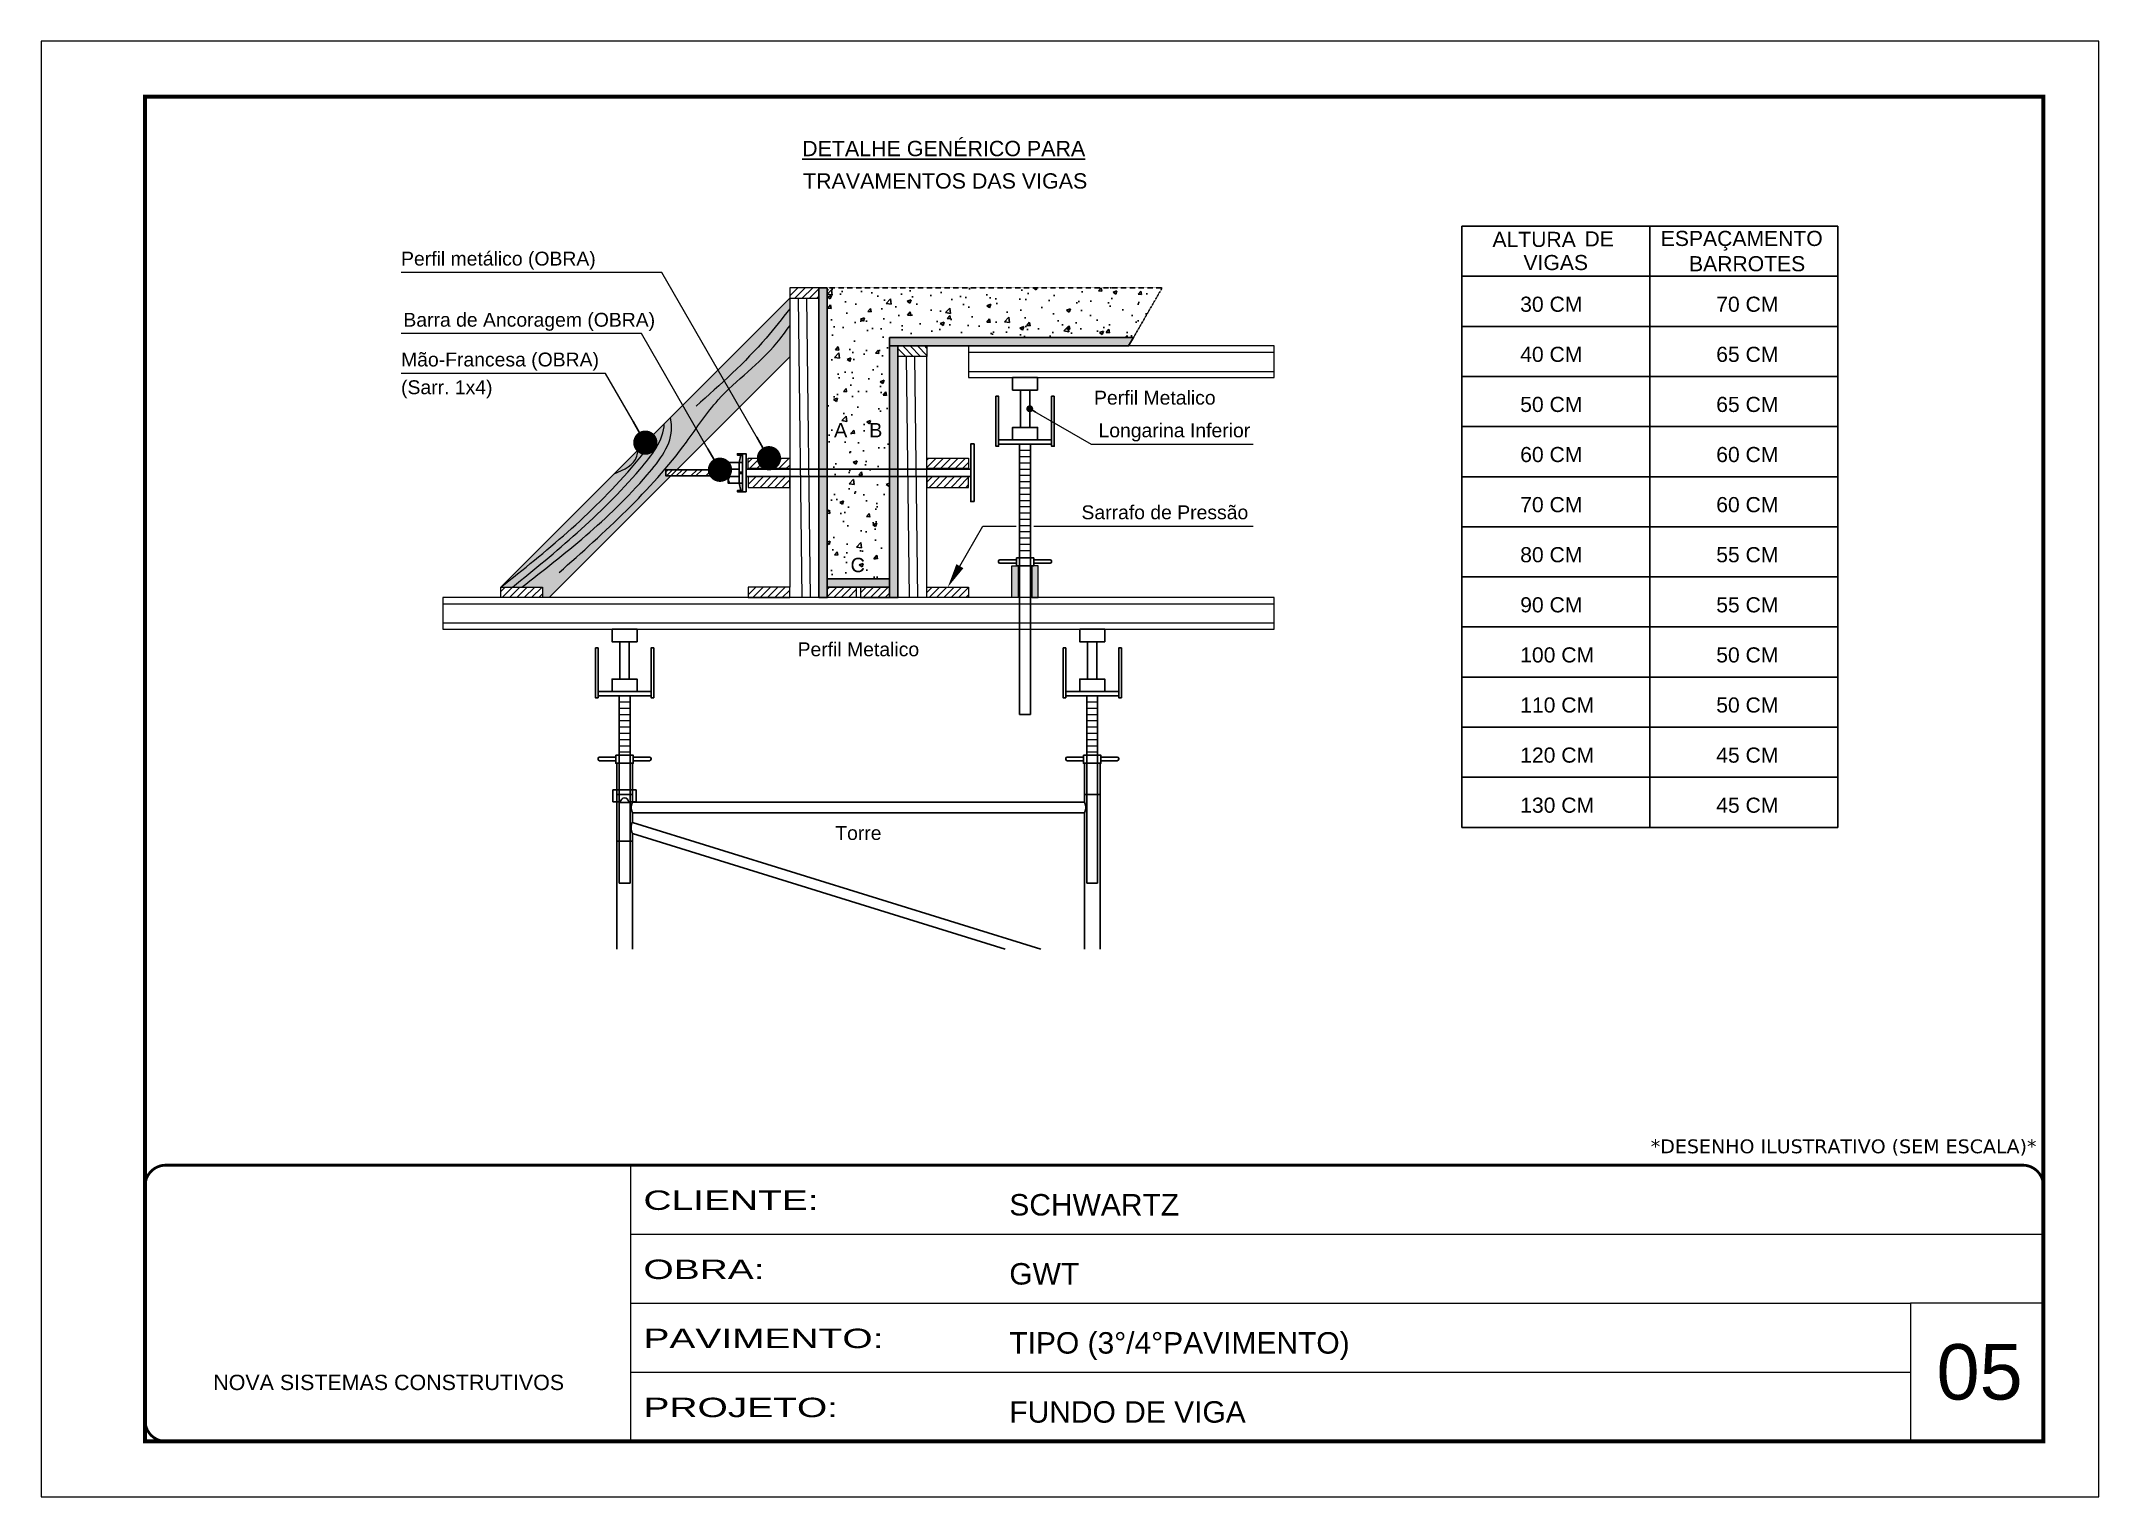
# Model space of a CAD drawing. Extents: x 3245 to 12416, y 917 to 10295.
# Drawn here: x 3245 to 4730, y 7809 to 8859 of the extents above; entities that cross this region are included whole.
import ezdxf
from ezdxf.enums import TextEntityAlignment as Align

# ---------------------------------------------------------------- set-up
doc = ezdxf.new("R2010")
doc.units = 0
for name, pattern in [('CONTINUO', [0]), ('DASHED', [0.75, 0.5, -0.25]), ('HIDDEN', [0.375, 0.25, -0.125])]:
    doc.linetypes.add(name, pattern=pattern)
doc.layers.add('BARRA DE ANCORAGEM', color=251, linetype='Continuous')
doc.layers.add('GARFOS', color=7, linetype='Continuous')
for name, color, linetype, lineweight in [('CARIMBO', 255, 'Continuous', 9), ('CONCRETO', 251, 'Continuous', 25), ('Demarcação 1', 251, 'Continuous', 9), ('Escoras', 2, 'Continuous', 25), ('Folhas', 255, 'Continuous', 9), ('Forcador', 251, 'Continuous', 25), ('Hachura', 251, 'Continuous', 9), ('Madeira', 126, 'Continuous', 18), ('Perfil Metálico', 224, 'Continuous', 18), ('SARRAFO DE PRESSAO', 251, 'DASHED', 9)]:
    doc.layers.add(name, color=color, linetype=linetype, lineweight=lineweight)
doc.layers.add('Demarcação 2', color=7, linetype='Continuous', lineweight=9, true_color=0xe0e0e0)
doc.styles.add('ARIAL', font='arial.ttf')
doc.styles.get("Standard").update_dxf_attribs({"font": 'arial.ttf'})
doc.styles.add('stylellllll', font='verdana.ttf', dxfattribs={"height": 2})
doc.styles.add('Tecnologia', font='')
doc.styles.get('Tecnologia').set_extended_font_data('Forgotten Futurist')
doc.dimstyles.new('3x', dxfattribs={"dimtxt": 10, "dimasz": 5, "dimexe": 7, "dimexo": 5, "dimgap": 4, "dimtad": 1, "dimdec": 4, "dimlfac": 0.3333333333333333, "dimdsep": 46, "dimtxsty": 'Standard', "dimblk": 'DOT', "dimcen": 0.09, "dimclrd": 1, "dimclre": 1, "dimclrt": 2, "dimadec": 0, "dimazin": 2, "dimtfac": 1, "dimtdec": 4, "dimtmove": 0, "dimatfit": 3, "dimldrblk": 'DOT', "dimfxl": 1, "dimtolj": 1, "dimtzin": 0, "dimlwd": 9, "dimlwe": 9, "dimarcsym": 0})
pattern_1 = [(45, (-1495.400542462503, 14398.26740975123), (-2.651650429449553, 2.651650429449553), [])]

msp = doc.modelspace()

# ---------------------------------------------------------------- texts
at = {"color": 0, "linetype": 'Continuous', "ltscale": 5, "style": 'ARIAL'}
for s, p in [('%%UDETALHE GENÉRICO PARA', (3896.668119671205, 8775.752276461873)), ('TRAVAMENTOS DAS VIGAS', (3897.738848437646, 8752.359972557588))]:
    msp.add_text(s, height=11.0592, dxfattribs=at).set_placement(p, align=Align.CENTER)
at = {"layer": 'CARIMBO', "style": 'ARIAL'}
for s, height, p in [('Perfil metálico (OBRA)', 10, (3505.08468949929, 8696.864962848867)), ('Barra de Ancoragem (OBRA)', 10, (3506.762891766764, 8652.748254842536)), ('Mão-Francesa (OBRA)', 10, (3505.08468949929, 8624.081498971067)), ('Longarina Inferior', 10, (4008.412097530734, 8572.973218125338)), ('Sarrafo de Pressão', 10, (3996.133871663715, 8513.860867469757)), ('05', 40, (4613.204028703072, 7878.849285013482))]:
    msp.add_text(s, height=height, dxfattribs=at).set_placement(p)
msp.add_text('(Sarr. 1x4)', height=10, dxfattribs=at).set_placement((3505.08468949929, 8614.081498971067), align=Align.TOP_LEFT)
for s, p in [('Perfil Metalico', (4049.060610453573, 8601.557223860236)), ('Perfil Metalico', (3835.121058755441, 8420.057223860236)), ('Torre', (3835.121058756111, 8287.532223860228))]:
    msp.add_text(s, height=10, dxfattribs=at).set_placement(p, align=Align.MIDDLE_CENTER)
at = {"layer": 'CARIMBO', "color": 0, "linetype": 'Continuous', "style": 'ARIAL'}
for s, p in [('A', (3822.331094226134, 8578.102787094667)), ('B', (3847.621058755441, 8578.102787094667)), ('C', (3834.661086309734, 8480.852787094675))]:
    msp.add_text(s, height=10.36799999896216, dxfattribs=at).set_placement(p, align=Align.MIDDLE_CENTER)
at = {"layer": 'CARIMBO', "style": 'stylellllll'}
msp.add_text('*DESENHO ILUSTRATIVO (SEM ESCALA)*', height=10, dxfattribs=at).set_placement((4685.343786477202, 8056.52406519317), align=Align.RIGHT)
at = {"layer": 'GARFOS', "color": 2, "ltscale": 1.5}
for s, p in [('ALTURA   ', (4292.739588624045, 8710.272098778416)), ('DE', (4359.130834407264, 8710.656801625435)), ('ESPAÇAMENTO', (4414.188028918612, 8710.967309779135)), ('VIGAS', (4315.096576426764, 8693.577719245328)), ('BARROTES', (4434.596102667103, 8692.734174896283)), ('30 CM', (4312.737652504209, 8663.50384909727)), ('70 CM', (4454.211644222585, 8663.50384909727)), ('40 CM', (4312.737652504209, 8627.367783243626)), ('65 CM', (4454.211644222585, 8627.367783243626)), ('50 CM', (4312.737652504209, 8591.231717389946)), ('65 CM', (4454.211644222585, 8591.231717389946)), ('60 CM', (4312.737652504209, 8555.095651536289)), ('60 CM', (4454.211644222585, 8555.095651536289)), ('70 CM', (4312.737652504209, 8518.95958568263)), ('60 CM', (4454.211644222585, 8518.95958568263)), ('80 CM', (4312.737652504209, 8482.823519828966)), ('55 CM', (4454.211644222585, 8482.823519828966)), ('90 CM', (4312.737652504209, 8446.6874539753)), ('55 CM', (4454.211644222585, 8446.6874539753)), ('100 CM', (4312.737652504209, 8410.551388121628)), ('50 CM', (4454.211644222585, 8410.551388121628)), ('110 CM', (4312.737652504209, 8374.415322267956)), ('50 CM', (4454.211644222585, 8374.415322267956)), ('120 CM', (4312.737652504209, 8338.279256414306)), ('45 CM', (4454.211644222585, 8338.279256414306)), ('130 CM', (4312.737652504209, 8302.143190560633)), ('45 CM', (4454.211644222585, 8302.143190560633))]:
    msp.add_text(s, height=10.91015625, dxfattribs=at).set_placement(p)

# ---------------------------------------------------------------- blocks, each defined once
blk = doc.blocks.new('9999999999')
at = {"color": 30, "linetype": 'CONTINUO'}
for p, q in [((98564.56196592061, 34230.20511460536), (98564.56196592061, 34429.44862801625)), ((98564.56196592061, 34379.63774966353), (99583.97835781069, 34379.63774966353)), ((98564.56196592061, 34329.8268713108), (99487.97835781069, 34329.8268713108)), ((99583.97835781069, 34329.8268713108), (99487.97835781069, 34329.8268713108)), ((99487.97835781069, 34329.8268713108), (99487.97835781069, 34230.20511460536)), ((98564.56196592063, 34280.01599295808), (99487.97835781069, 34280.01599295808))]:
    blk.add_line(p, q, dxfattribs=at)
at = {"color": 30, "linetype": 'CONTINUO', "const_width": 2}
blk.add_lwpolyline([(99583.97835781069, 34230.20511460536), (99583.97835781069, 34414.44862801625, 0.4142135623730951), (99568.97835781069, 34429.44862801625), (98228.97835781069, 34429.44862801625, 0.4142135623730951), (98213.97835781069, 34414.44862801625), (98213.97835781069, 34245.20511460536, 0.4142135623730951), (98228.97835781069, 34230.20511460536), (99583.97835781069, 34230.20511460536)], format="xyb", dxfattribs=at)
at = {"layer": 'Folhas'}
blk.add_lwpolyline([(98138.97835781069, 34190.20511460536), (99623.97835781069, 34190.20511460536), (99623.97835781069, 35240.20511460536), (98138.97835781069, 35240.20511460536)], close=True, dxfattribs=at)
at = {"layer": 'Folhas', "color": 30, "const_width": 3}
blk.add_lwpolyline([(98213.97835781069, 34230.20511460536), (99583.97835781069, 34230.20511460536), (99583.97835781069, 35200.20511460536), (98213.97835781069, 35200.20511460536)], close=True, dxfattribs=at)
at = {"color": 7, "linetype": 'Continuous', "ltscale": 5, "style": 'ARIAL'}
for s, height, p in [('SCHWARTZ', 15.48288, (98837.6812528586, 34393.12953067552)), ('GWT', 15.48288, (98837.6812528586, 34343.3186523228)), ('TIPO (3°/4°PAVIMENTO)', 15.48288, (98837.6812528586, 34293.50777397008)), ('NOVA SISTEMAS CONSTRUTIVOS', 11.0592, (98263.18703214587, 34267.21182737108)), ('FUNDO DE VIGA', 15.48288, (98837.6812528586, 34243.69689561735))]:
    blk.add_text(s, height=height, dxfattribs=at).set_placement(p)
at = {"layer": 'Folhas', "color": 7, "style": 'Tecnologia', "width": 1.5}
for s, p in [('CLIENTE:', (98573.65419061291, 34397.16605924374)), ('OBRA:', (98573.65419061291, 34347.31415840245)), ('PAVIMENTO:', (98573.65419061291, 34297.50328004972)), ('PROJETO:', (98573.65419061291, 34247.692401697))]:
    blk.add_text(s, height=14, dxfattribs=at).set_placement(p)
blk = doc.blocks.new('HT20CT')
at = {"layer": 'Forcador'}
for points in [[(-4, 16), (-4, 20), (4, 20), (4, 16)], [(-1.5, 4), (-1.5, 16), (1.5, 16), (1.5, 4)], [(-4, 0), (-4, 4), (4, 4), (4, 0)]]:
    blk.add_lwpolyline(points, close=True, dxfattribs=at)
blk = doc.blocks.new('_Dot')
at = {"color": 0, "linetype": 'ByBlock', "lineweight": -2}
blk.add_line((-0.5, 0), (-1, 0), dxfattribs=at)
at = {"color": 0, "linetype": 'ByBlock', "const_width": 0.5}
blk.add_lwpolyline([(-0.25, 0, 1), (0.25, 0, 1)], format="xyb", close=True, dxfattribs=at)

# ---------------------------------------------------------------- hatches: boundary and pattern name
at = {"layer": 'CONCRETO', "linetype": 'DASHED', "ltscale": 0.3}
h = msp.add_hatch(dxfattribs=at)
h.set_pattern_fill('AR-CONC', color=256, scale=4, style=0)
h.set_pattern_definition([(49.99999999999999, (-44854.39483446095, 727.9259942581002), (28.69040730403014, -2.510085399303804), [3, -33]), (355, (-44854.39483446095, 727.9259942581002), (-5.55005334452, 30.08768534800047), [2.4, -26.4]), (100.4514, (-44852.00396726097, 727.7168206581), (23.14037526856086, 27.57758168243814), [2.549607599999979, -28.04568447999983]), (46.18420000000002, (-44854.39483446095, 735.9259942581002), (42.68964194502578, -6.620760573160723), [4.499999999999978, -49.49999999999982]), (96.63559999999998, (-44850.83736466095, 735.3742619780996), (37.38650822194813, 38.96471483601767), [3.824411519999989, -42.06851999999982]), (351.1842, (-44854.39483446095, 735.9259942581002), (37.38647780534509, 38.96474403701298), [3.6, -39.6]), (21, (-44850.39483446095, 733.9259942581002), (23.87628208473847, -16.10475562661355), [3, -33]), (326.0000000000001, (-44850.39483446095, 733.9259942581002), (9.732613276863269, 29.00600180187412), [2.4, -26.4]), (71.4514, (-44848.40514514098, 732.5839300180987), (33.6089051432596, 12.9012198683981), [2.5496076, -28.04568448]), (37.50000000000001, (-44854.39483446095, 727.9259942581002), (0.4863942126916267, 13.31575415325246), [0, -26.08, 0, -26.8, 0, -26.5]), (7.499999999999999, (-44854.39483446095, 727.9259942581002), (10.52278149768594, 15.77646847529441), [0, -15.28, 0, -25.48, 0, -10.1]), (327.5, (-44863.31483446094, 727.9259942581002), (21.35289744689636, -0.902194869375192), [0, -10, 0, -31.2, 0, -41.4]), (317.5, (-44867.31483446094, 727.9259942581002), (23.32744677369545, 4.004199293292706), [0, -13, 0, -20.72, 0, -29.4])])
h.paths.add_polyline_path([(3812.621058755441, 8680.85278709466), (3812.621058755441, 8470.852787094675), (3857.621058755441, 8470.852787094675), (3857.621058755471, 8644.852787094667), (4033.615112990319, 8644.852787094653), (4054.399722681123, 8680.85278709466)])
h.paths.add_polyline_path([(3840.198674035873, 8570.326787095448), (3855.04344347501, 8570.326787095448), (3855.04344347501, 8585.878787093887), (3840.198674035873, 8585.878787093887)], flags=24)
h.paths.add_polyline_path([(3814.887492589773, 8570.326787095448), (3829.774695862525, 8570.326787095448), (3829.774695862525, 8585.878787093887), (3814.887492589773, 8585.878787093887)], flags=24)
h.paths.add_polyline_path([(3826.750712504265, 8472.811575635726), (3842.571460115232, 8472.811575635726), (3842.571460115232, 8488.893998553624), (3826.750712504265, 8488.893998553624)], flags=24)
at = {"layer": 'Demarcação 1'}
for points in [[(3812.621058755441, 8680.85278709466), (3806.621058755441, 8680.85278709466), (3806.621058755441, 8457.352787094675), (3812.621058755441, 8457.352787094675)], [(4033.615112990319, 8644.852787094653), (3857.621058755471, 8644.852787094653), (3857.621058755471, 8638.852787094667), (4030.15101137519, 8638.852787094667)], [(3863.621058755441, 8638.852787094667), (3857.621058755441, 8638.852787094667), (3857.621058755441, 8457.352787094675), (3863.621058755441, 8457.352787094675)], [(3857.621058755441, 8470.852787094675), (3812.621058755441, 8470.852787094675), (3812.621058755441, 8464.852787094675), (3857.621058755441, 8464.852787094675)]]:
    msp.add_hatch(color=256, dxfattribs=at).paths.add_polyline_path(points)
at = {"layer": 'Demarcação 2'}
msp.add_hatch(color=256, dxfattribs=at).paths.add_polyline_path([(3785.621058755471, 8630.926380223467), (3785.621058755471, 8673.35278709466), (3577.137972259694, 8464.869700598912), (3607.205626276937, 8464.869700598912), (3607.205626276937, 8457.352787094675), (3612.047465626649, 8457.352787094675), (3699.838215242988, 8545.143536711006), (3696.164764769059, 8545.143536711006), (3696.164764769059, 8549.562037478401), (3704.256716010397, 8549.562037478401)])
at = {"layer": 'Hachura'}
h = msp.add_hatch(dxfattribs=at)
h.set_pattern_fill('ANSI31', color=256, scale=30, style=0)
h.set_pattern_definition(pattern_1)
h.paths.add_polyline_path([(3785.621058755471, 8680.85278709466), (3806.621058755441, 8680.85278709466), (3806.621058755441, 8673.35278709466), (3785.621058755471, 8673.35278709466)])
h = msp.add_hatch(dxfattribs=at)
h.set_pattern_fill('ANSI31', color=256, scale=30, style=0)
h.set_pattern_definition([(135, (11346.51049790721, 12953.96246737182), (2.651650429449553, 2.651650429449553), [])])
h.paths.add_polyline_path([(3863.621058755441, 8638.852787094667), (3884.621058755441, 8638.852787094667), (3884.621058755441, 8631.352787094667), (3863.621058755441, 8631.352787094667)])
h = msp.add_hatch(dxfattribs=at)
h.set_pattern_fill('ANSI31', color=256, scale=30, style=0)
h.set_pattern_definition(pattern_1)
h.paths.add_polyline_path([(3785.621058755471, 8550.359552496408), (3785.621058755471, 8557.876466000645), (3755.553404738228, 8557.876466000645), (3755.553404738228, 8550.359552496408)])
h = msp.add_hatch(dxfattribs=at)
h.set_pattern_fill('ANSI31', color=256, scale=30, style=0)
h.set_pattern_definition(pattern_1)
h.paths.add_polyline_path([(3914.688712772655, 8550.359552496415), (3914.688712772655, 8557.876466000653), (3884.621058755412, 8557.876466000653), (3884.621058755412, 8550.359552496415)])
h = msp.add_hatch(dxfattribs=at)
h.set_pattern_fill('ANSI32', color=256, scale=20, angle=90, style=0)
h.set_pattern_definition([(45.00000000000001, (12352.6924372559, -426.9767243257857), (5.303300858899107, -5.303300858899106), []), (45.00000000000001, (12352.6924372559, -423.441190425784), (5.303300858899107, -5.303300858899106), [])])
h.paths.add_polyline_path([(3696.164764769059, 8545.143536711006), (3696.164764769059, 8549.562037478408), (3741.164764769117, 8549.562037478408), (3741.164764769117, 8545.143536711006)])
h = msp.add_hatch(dxfattribs=at)
h.set_pattern_fill('ANSI31', color=256, scale=30, style=0)
h.set_pattern_definition(pattern_1)
h.paths.add_polyline_path([(3755.553404738228, 8536.829108188682), (3785.621058755471, 8536.829108188682), (3785.621058755471, 8544.34602169292), (3755.553404738228, 8544.34602169292)])
h = msp.add_hatch(dxfattribs=at)
h.set_pattern_fill('ANSI31', color=256, scale=30, style=0)
h.set_pattern_definition(pattern_1)
h.paths.add_polyline_path([(3884.621058755412, 8536.82910818869), (3914.688712772655, 8536.82910818869), (3914.688712772655, 8544.346021692927), (3884.621058755412, 8544.346021692927)])
h = msp.add_hatch(dxfattribs=at)
h.set_pattern_fill('ANSI31', color=256, scale=30, style=0)
h.set_pattern_definition([(45, (-1673.815974941037, 14305.26064434949), (-2.651650429449553, 2.651650429449553), [])])
h.paths.add_polyline_path([(3607.205626276937, 8457.352787094675), (3607.205626276937, 8464.869700598912), (3577.137972259694, 8464.869700598912), (3577.137972259694, 8457.352787094675)])
h = msp.add_hatch(dxfattribs=at)
h.set_pattern_fill('ANSI31', color=256, scale=30, style=0)
h.set_pattern_definition(pattern_1)
h.paths.add_polyline_path([(3755.621058755471, 8457.352787094675), (3785.621058755471, 8457.352787094675), (3785.621058755471, 8464.852787094675), (3755.621058755471, 8464.852787094675)])
h = msp.add_hatch(dxfattribs=at)
h.set_pattern_fill('ANSI31', color=256, scale=30, style=0)
h.set_pattern_definition(pattern_1)
h.paths.add_polyline_path([(3812.621058755441, 8464.852787094675), (3833.621058755412, 8464.852787094675), (3833.621058755412, 8457.352787094675), (3812.621058755441, 8457.352787094675)])
h = msp.add_hatch(dxfattribs=at)
h.set_pattern_fill('ANSI31', color=256, scale=30, style=0)
h.set_pattern_definition(pattern_1)
h.paths.add_polyline_path([(3857.621058755441, 8457.352787094675), (3857.621058755441, 8464.852787094675), (3836.621058755471, 8464.852787094675), (3836.621058755471, 8457.352787094675)])
h = msp.add_hatch(dxfattribs=at)
h.set_pattern_fill('ANSI31', color=256, scale=30, style=0)
h.set_pattern_definition(pattern_1)
h.paths.add_polyline_path([(3914.621058755412, 8464.852787094675), (3884.621058755412, 8464.852787094675), (3884.621058755412, 8457.352787094675), (3914.621058755412, 8457.352787094675)])
at = {"layer": 'Perfil Metálico'}
for points in [[(3945.981542180325, 8457.352787094675), (3950.481542180325, 8457.352787094675), (3950.481542180325, 8480.152787094677), (3945.981542180325, 8480.152787094677)], [(3960.356542180325, 8457.352787094675), (3964.856542180325, 8457.352787094675), (3964.856542180325, 8480.152787094677), (3960.356542180325, 8480.152787094677)]]:
    msp.add_hatch(color=256, dxfattribs=at).paths.add_polyline_path(points)

# ---------------------------------------------------------------- linework, layer by layer
for points in [[(3812.621058755441, 8680.85278709466), (3806.621058755441, 8680.85278709466), (3806.621058755441, 8457.352787094675), (3812.621058755441, 8457.352787094675)], [(4033.615112990319, 8644.852787094653), (3857.621058755471, 8644.852787094653), (3857.621058755471, 8638.852787094667), (4030.15101137519, 8638.852787094667)], [(3863.621058755441, 8638.852787094667), (3857.621058755441, 8638.852787094667), (3857.621058755441, 8457.352787094675), (3863.621058755441, 8457.352787094675)], [(3857.621058755441, 8470.852787094675), (3812.621058755441, 8470.852787094675), (3812.621058755441, 8464.852787094675), (3857.621058755441, 8464.852787094675)]]:
    msp.add_lwpolyline(points, close=True)
at = {"layer": 'BARRA DE ANCORAGEM'}
for p, q in [((3749.049147056827, 8554.864238399252), (3750.213292698816, 8560.166439320132)), ((3751.378163752703, 8561.05013947361), (3751.378163752703, 8533.655434715769)), ((3749.049147056827, 8539.841335790119), (3750.213292698816, 8534.539134869246)), ((3884.612689437785, 8550.016331635194), (3785.621058755471, 8550.016331635186)), ((3884.612689437785, 8544.689242554148), (3785.621058755471, 8544.689242554148))]:
    msp.add_line(p, q, dxfattribs=at)
at = {"layer": 'BARRA DE ANCORAGEM', "linetype": 'HIDDEN'}
for p, q in [((3785.621058755471, 8550.016331635186), (3754.053404738228, 8550.016331635186)), ((3785.621058755471, 8544.689242554148), (3754.053404738228, 8544.689242554148)), ((3884.612689437785, 8550.016331635194), (3916.188712772655, 8550.016331635194)), ((3884.612689437785, 8544.689242554148), (3916.188712772655, 8544.689242554148))]:
    msp.add_line(p, q, dxfattribs=at)
at = {"layer": 'BARRA DE ANCORAGEM', "flags": 128}
for points in [[(3749.049147056827, 8550.003887555122), (3742.932165076028, 8550.003887555122, -0.7297960342994486), (3742.932165076028, 8554.864238399252, -0.7297960342994486)], [(3749.049147056827, 8544.701686634242), (3742.932165076028, 8544.701686634242, -0.6666666666662623), (3742.932165076028, 8550.003887555122, -0.6666666666662623)]]:
    msp.add_lwpolyline(points, format="xyb", dxfattribs=at)
for points in [[(3749.049147056827, 8539.841335790119), (3741.164764769059, 8539.841335790119), (3741.164764769059, 8554.864238399252), (3749.049147056827, 8554.864238399252)], [(3749.049147056827, 8546.910937017976), (3751.378163752644, 8546.910937017976), (3751.378163752644, 8547.794637171439), (3749.049147056827, 8547.794637171439), (3749.049147056827, 8546.910937017976), (3749.049147056827, 8547.794637171439)]]:
    msp.add_lwpolyline(points, dxfattribs=at)
for points in [[(3751.378163752644, 8561.050139473624), (3747.819222613591, 8561.050139473558), (3747.819222613591, 8560.166439320132), (3751.378163752644, 8560.166439320132)], [(3751.378163752644, 8554.864238399252), (3749.049147056827, 8554.864238399252), (3749.049147056827, 8539.841335790119), (3751.378163752644, 8539.841335790119)], [(3754.053404738228, 8533.655434715747), (3754.053404738228, 8561.050139473624), (3751.378163752644, 8561.050139473624), (3751.378163752644, 8533.655434715747)], [(3918.588532221362, 8526.550316905788), (3918.588532221362, 8568.155257283568), (3916.188712772655, 8568.155257283554), (3916.188712772655, 8526.550316905788)], [(3741.164764769117, 8549.562037478408), (3696.164764769059, 8549.562037478401), (3696.164764769059, 8545.143536711006), (3741.164764769117, 8545.143536711006)], [(3751.378163752644, 8534.53913486924), (3747.819222613591, 8534.53913486924), (3747.819222613591, 8533.655434715747), (3751.378163752644, 8533.655434715747)]]:
    msp.add_lwpolyline(points, close=True, dxfattribs=at)
at = {"layer": 'BARRA DE ANCORAGEM'}
msp.add_arc((3743.710367797674, 8542.271511212199), 2.551735107341757, 107.7563605991619, 252.2436393992499, dxfattribs=at)
at = {"layer": 'CONCRETO', "linetype": 'DASHED', "ltscale": 0.3}
for p, q in [((4054.399722681152, 8680.85278709466), (3812.621058755441, 8680.85278709466)), ((4054.399722681152, 8680.852787094667), (4033.615112990319, 8644.852787094653))]:
    msp.add_line(p, q, dxfattribs=at)
at = {"layer": 'Escoras'}
for p, q in [((3961.044042180325, 8480.152787094677), (3949.794042180325, 8480.152787094677)), ((3660.746058756053, 8337.802787094832), (3660.746058756053, 8203.70860017966)), ((3671.996058755441, 8337.802787094832), (3660.746058755441, 8337.802787094832)), ((3671.996058755441, 8315.302787094832), (3671.996058755441, 8337.802787094832)), ((4009.496058755441, 8337.802787094664), (3998.246058755441, 8337.802787094664)), ((3998.246058755441, 8337.802787094664), (3998.246058755441, 8315.302787094664)), ((4009.496058756053, 8337.802787094664), (4009.496058756053, 8203.70860017966)), ((3657.933558755441, 8318.677787094839), (3674.808558755441, 8318.677787094839)), ((3657.933558755441, 8309.902787094845), (3657.933558755441, 8318.677787094839)), ((3670.308558755441, 8318.655332325852), (3662.433558755441, 8318.655332325852)), ((3674.808558755441, 8318.677787094839), (3674.808558755441, 8309.90278709483)), ((3657.933558755441, 8309.902787094845), (3663.446058755424, 8309.902787094845)), ((3660.746058755441, 8315.302787094664), (3671.996058755441, 8315.302787094664)), ((3670.308558755441, 8309.622332325842), (3662.433558755441, 8309.622332325842)), ((3669.29605875543, 8309.902787094845), (3674.808558755441, 8309.902787094845)), ((3671.996058755441, 8309.677787094664), (3671.996058755441, 8315.302787094664)), ((3998.246058755441, 8309.677787094664), (3671.996058755441, 8309.677787094664)), ((3998.246058756751, 8302.027787094656), (3671.996058755441, 8302.027787094656)), ((3671.996058754539, 8295.672580389986), (3671.996058755441, 8302.027787094656)), ((3998.246058755441, 8315.302787094664), (4009.496058755441, 8315.302787094664)), ((3998.246058755441, 8309.677787094664), (3998.246058755441, 8315.302787094664)), ((3998.246058755441, 8203.70860017966), (3998.246058755441, 8302.027787094517)), ((3966.762112664936, 8203.708600179667), (3671.996058755441, 8295.187720362574)), ((3940.952327699841, 8203.708600179667), (3671.996058755441, 8287.17778709719)), ((3671.996058755441, 8281.552787094664), (3671.996058755441, 8287.17778709719)), ((3660.746058755441, 8281.552787094664), (3671.996058755441, 8281.552787094664)), ((3671.996058755441, 8281.552787094664), (3671.996058755441, 8203.70860017966))]:
    msp.add_line(p, q, dxfattribs=at)
for centre, radius, start, end in [((3666.371058755441, 8309.902787094845), 2.925, 0, 180), ((3679.565667501014, 8305.852787095788), 8.481132092454251, 153.1920676126883, 206.8079323886284), ((3990.676450009869, 8305.852787095788), 8.481132092454251, 333.1920676113716, 26.80793238731166), ((3681.407626063421, 8291.425183745185), 10.32559816562314, 155.7105643702052, 204.2894356477361)]:
    msp.add_arc(centre, radius, start, end, dxfattribs=at)
at = {"layer": 'Forcador', "linetype": 'Continuous'}
for p, q in [((3936.294042180325, 8571.0528088619), (3974.544042180325, 8571.0528088619)), ((3936.294042180325, 8567.902808861905), (3974.544042180325, 8567.902808861905)), ((3951.481542180325, 8567.902808861905), (3951.481542180325, 8457.352787094675)), ((3959.356542180325, 8567.902808861905), (3959.356542180325, 8457.352787094675)), ((3936.294042180325, 8483.527787094685), (3936.294042180325, 8483.07778709468)), ((3937.306542180337, 8484.540287094682), (3949.119042180337, 8484.540287094682)), ((3937.306542180337, 8482.06528709469), (3949.119042180337, 8482.065287094676)), ((3961.719042180343, 8484.540287094682), (3973.531542180343, 8484.540287094682)), ((3961.719042180343, 8482.065287094676), (3973.531542180343, 8482.065287094676)), ((3974.544042180325, 8483.527787094685), (3974.544042180325, 8483.07778709468)), ((3951.481542180325, 8434.552787094672), (3951.481542180325, 8372.902808861905)), ((3959.356542180325, 8434.552787094672), (3959.356542180325, 8372.902808861905)), ((3647.246058755441, 8389.552808862074), (3685.496058755441, 8389.552808862074)), ((3647.246058755441, 8386.402808862065), (3685.496058755441, 8386.402808862065)), ((3662.433558755441, 8386.402808862065), (3662.433558755441, 8251.402808862065)), ((3670.308558755441, 8386.402808862065), (3670.308558755441, 8251.402808862065)), ((3984.746058755441, 8389.552808861914), (4022.996058755441, 8389.552808861914)), ((3984.746058755441, 8386.402808861912), (4022.996058755441, 8386.402808861912)), ((3999.933558755441, 8386.402808861912), (3999.933558755441, 8251.402808861912)), ((4007.808558755441, 8386.402808861912), (4007.808558755441, 8251.402808861912)), ((3951.481542180325, 8372.902808861905), (3959.356542180325, 8372.902808861905)), ((3647.246058755441, 8341.177787094839), (3647.246058755441, 8340.727787094835)), ((3648.258558755424, 8342.190287094843), (3660.071058755424, 8342.190287094843)), ((3648.258558755424, 8339.715287094845), (3660.071058755424, 8339.71528709483)), ((3672.671058755459, 8342.190287094843), (3684.483558755459, 8342.190287094843)), ((3672.671058755459, 8339.71528709483), (3684.483558755459, 8339.71528709483)), ((3685.496058755441, 8341.177787094839), (3685.496058755441, 8340.727787094835)), ((3984.746058755441, 8341.177787094679), (3984.746058755441, 8340.727787094675)), ((3985.758558755424, 8342.190287094669), (3997.571058755424, 8342.190287094669)), ((3985.758558755424, 8339.715287094677), (3997.571058755424, 8339.71528709467)), ((4010.171058755459, 8342.190287094669), (4021.983558755459, 8342.190287094669)), ((4010.171058755459, 8339.71528709467), (4021.983558755459, 8339.71528709467)), ((4022.996058755441, 8341.177787094679), (4022.996058755441, 8340.727787094675)), ((3662.433558755441, 8251.402808862065), (3670.308558755441, 8251.402808862065)), ((3999.933558755441, 8251.402808861912), (4007.808558755441, 8251.402808861912))]:
    msp.add_line(p, q, dxfattribs=at)
at = {"layer": 'Forcador', "linetype": 'HIDDEN'}
for p, q in [((3951.481542180325, 8457.352787094675), (3951.481542180325, 8434.552787094672)), ((3959.356542180325, 8457.352787094675), (3959.356542180325, 8434.552787094672))]:
    msp.add_line(p, q, dxfattribs=at)
at = {"layer": 'Forcador', "linetype": 'Continuous'}
for points in [[(3934.381542180348, 8602.5528088619), (3934.381542180348, 8566.5528088619), (3936.294042180325, 8566.5528088619), (3936.294042180325, 8602.5528088619)], [(3976.456542180331, 8602.5528088619), (3976.456542180331, 8566.5528088619), (3974.544042180325, 8566.5528088619), (3974.544042180325, 8602.5528088619)], [(3949.119042180337, 8486.00278709469), (3949.119042180337, 8480.152787094685), (3961.719042180343, 8480.152787094685), (3961.719042180343, 8486.00278709469)], [(3645.333558755436, 8421.052808862074), (3645.333558755436, 8385.052808862074), (3647.246058755441, 8385.052808862074), (3647.246058755441, 8421.052808862074)], [(3687.408558755447, 8421.052808862074), (3687.408558755447, 8385.052808862074), (3685.496058755441, 8385.052808862074), (3685.496058755441, 8421.052808862074)], [(3982.833558755436, 8421.052808861914), (3982.833558755436, 8385.052808861914), (3984.746058755441, 8385.052808861914), (3984.746058755441, 8421.052808861914)], [(4024.908558755447, 8421.052808861914), (4024.908558755447, 8385.052808861914), (4022.996058755441, 8385.052808861914), (4022.996058755441, 8421.052808861914)], [(3660.071058755424, 8343.652787094845), (3660.071058755424, 8337.802787094839), (3672.671058755459, 8337.802787094839), (3672.671058755459, 8343.652787094845)], [(3997.571058755424, 8343.652787094677), (3997.571058755424, 8337.802787094679), (4010.171058755459, 8337.802787094679), (4010.171058755459, 8343.652787094677)]]:
    msp.add_lwpolyline(points, close=True, dxfattribs=at)
for centre, start, end in [((3937.306542180337, 8483.527787094685), 90, 180), ((3937.306542180337, 8483.07778709468), 180, 270), ((3973.531542180343, 8483.527787094685), 0, 90), ((3973.531542180343, 8483.07778709468), 270, 0), ((3648.258558755424, 8341.177787094839), 90, 180), ((3648.258558755424, 8340.727787094835), 180, 270), ((3684.483558755459, 8341.177787094839), 0, 90), ((3684.483558755459, 8340.727787094835), 270, 0), ((3985.758558755424, 8341.177787094679), 90, 180), ((3985.758558755424, 8340.727787094675), 180, 270), ((4021.983558755459, 8341.177787094679), 0, 90), ((4021.983558755459, 8340.727787094675), 270, 0)]:
    msp.add_arc(centre, 1.0125, start, end, dxfattribs=at)
at = {"layer": 'GARFOS', "color": 2, "ltscale": 1.5}
for p, q in [((4270.542451202495, 8291.60692417526), (4270.542451202495, 8725.23971441924)), ((4270.542451202495, 8725.23971441924), (4542.083691109703, 8725.23971441924)), ((4406.31307115607, 8725.23971441924), (4406.31307115607, 8291.60692417526)), ((4542.083691109703, 8725.23971441924), (4542.083691109703, 8291.60692417526)), ((4270.542451202495, 8689.103648565568), (4542.083691109703, 8689.103648565568)), ((4270.542451202495, 8689.103648565568), (4542.083691109703, 8689.103648565568)), ((4270.542451202495, 8652.967582711924), (4542.083691109703, 8652.967582711924)), ((4270.542451202495, 8616.831516858245), (4542.083691109703, 8616.831516858245)), ((4270.542451202495, 8580.695451004587), (4542.083691109703, 8580.695451004587)), ((4270.542451202495, 8544.559385150915), (4542.083691109703, 8544.559385150915)), ((4270.542451202495, 8508.423319297264), (4542.083691109703, 8508.423319297264)), ((4270.542451202495, 8472.2872534436), (4542.083691109703, 8472.2872534436)), ((4270.542451202495, 8436.151187589927), (4542.083691109703, 8436.151187589927)), ((4270.542451202495, 8400.015121736255), (4542.083691109703, 8400.015121736255)), ((4270.542451202495, 8363.879055882582), (4542.083691109703, 8363.879055882582)), ((4270.542451202495, 8327.74299002891), (4542.083691109703, 8327.74299002891)), ((4270.542451202495, 8291.60692417526), (4542.083691109703, 8291.60692417526))]:
    msp.add_line(p, q, dxfattribs=at)
at = {"layer": 'Hachura'}
for p, q in [((3794.646090892118, 8457.352787094675), (3791.944514462815, 8673.35278709466)), ((3800.646090892118, 8457.352787094675), (3797.944514462815, 8673.35278709466)), ((3872.120784364208, 8457.352787094675), (3869.944514462815, 8631.352787094667)), ((3878.120784364208, 8457.352787094675), (3875.944514462815, 8631.352787094667)), ((3959.356542180325, 8563.386332325677), (3951.481542180325, 8563.386332325677)), ((3959.356542180325, 8558.86983232568), (3951.481542180325, 8558.86983232568)), ((3959.356542180325, 8554.353332325682), (3951.481542180325, 8554.353332325682)), ((3959.356542180325, 8549.836832325684), (3951.481542180325, 8549.836832325684)), ((3959.356542180325, 8545.320332325686), (3951.481542180325, 8545.320332325686)), ((3959.356542180325, 8540.803832325688), (3951.481542180325, 8540.803832325688)), ((3959.356542180325, 8536.28733232569), (3951.481542180325, 8536.28733232569)), ((3959.356542180325, 8531.770832325692), (3951.481542180325, 8531.770832325692)), ((3959.356542180325, 8527.254332325694), (3951.481542180325, 8527.254332325694)), ((3959.356542180325, 8522.737832325696), (3951.481542180325, 8522.737832325696)), ((3959.356542180325, 8518.221332325698), (3951.481542180325, 8518.221332325698)), ((3959.356542180325, 8513.7048323257), (3951.481542180325, 8513.7048323257)), ((3959.356542180325, 8509.188332325703), (3951.481542180325, 8509.188332325703)), ((3959.356542180325, 8504.671832325705), (3951.481542180325, 8504.671832325705)), ((3959.356542180325, 8500.155332325707), (3951.481542180325, 8500.155332325707)), ((3959.356542180325, 8495.638832325709), (3951.481542180325, 8495.638832325709)), ((3959.356542180325, 8491.12233232571), (3951.481542180325, 8491.12233232571)), ((3670.308558755441, 8381.886332325845), (3662.433558755441, 8381.886332325845)), ((3670.308558755441, 8377.369832325847), (3662.433558755441, 8377.369832325847)), ((4007.808558755441, 8381.886332325692), (3999.933558755441, 8381.886332325692)), ((4007.808558755441, 8377.369832325694), (3999.933558755441, 8377.369832325694)), ((3670.308558755441, 8372.853332325849), (3662.433558755441, 8372.853332325849)), ((3670.308558755441, 8368.336832325851), (3662.433558755441, 8368.336832325851)), ((3670.308558755441, 8363.820332325853), (3662.433558755441, 8363.820332325853)), ((4007.808558755441, 8372.853332325696), (3999.933558755441, 8372.853332325696)), ((4007.808558755441, 8368.336832325698), (3999.933558755441, 8368.336832325698)), ((4007.808558755441, 8363.8203323257), (3999.933558755441, 8363.8203323257)), ((3670.308558755441, 8359.30383232584), (3662.433558755441, 8359.30383232584)), ((3670.308558755441, 8354.787332325843), (3662.433558755441, 8354.787332325843)), ((3670.308558755441, 8350.270832325845), (3662.433558755441, 8350.270832325845)), ((3670.308558755441, 8345.754332325847), (3662.433558755441, 8345.754332325847)), ((4007.808558755441, 8359.303832325688), (3999.933558755441, 8359.303832325688)), ((4007.808558755441, 8354.78733232569), (3999.933558755441, 8354.78733232569)), ((4007.808558755441, 8350.270832325692), (3999.933558755441, 8350.270832325692)), ((4007.808558755441, 8345.754332325694), (3999.933558755441, 8345.754332325694))]:
    msp.add_line(p, q, dxfattribs=at)
at = {"layer": 'Hachura', "color": 1}
for p, q in [((3908.371058755412, 8480.0082316609), (3925.02913580649, 8508.860867469757)), ((3925.02913580649, 8508.860867469757), (3948.981542180325, 8508.860867469757)), ((3961.856542180325, 8508.860867469757), (4119.966527571352, 8508.860867469757))]:
    msp.add_line(p, q, dxfattribs=at)
at = {"layer": 'Hachura'}
for points in [[(3785.621058755471, 8665.555890261323), (3768.573025515889, 8644.591725987895), (3717.997148044149, 8595.332863136635)], [(3619.102522917357, 8475.360488064664), (3710.994745534528, 8569.488494403096), (3733.946576390914, 8599.969609376389), (3776.317706064412, 8641.01540187441), (3785.621058755471, 8653.470054432324)], [(3592.171799268315, 8464.869700598912), (3682.668377369238, 8545.777604480423), (3700.328054741582, 8580.605918669531), (3699.582999790877, 8587.314728130095)], [(3658.881355969093, 8546.613084308297), (3675.221445007835, 8559.261624270595), (3675.993149393649, 8563.724877732853)]]:
    msp.add_spline(points, degree=3, dxfattribs=at)
for points, knots in [([(3577.137972259694, 8464.869700598912), (3609.369491776019, 8490.602743435167), (3648.590771216961, 8521.916279969995), (3684.287244292591, 8566.492731044975), (3687.306317028098, 8575.038045367295)], [0, 0, 0, 0, 127.7419890025806, 155.4442459493314, 155.4442459493314, 155.4442459493314, 155.4442459493314]), ([(3585.483867708714, 8464.869700598912), (3616.837560213582, 8490.347918531344), (3657.494129951494, 8523.385716041379), (3694.574693071048, 8570.763947505791), (3695.066412044256, 8582.798140383438)], [0, 0, 0, 0, 125.1825811556602, 162.3251978992898, 162.3251978992898, 162.3251978992898, 162.3251978992898])]:
    msp.add_open_spline(points, degree=3, knots=knots, dxfattribs=at)
at = {"layer": 'Hachura', "color": 1}
msp.add_solid([(3910.896966183125, 8478.549898327565), (3899.621058755412, 8464.852787094675), (3905.8451513277, 8481.466564994236)], dxfattribs=at)
at = {"layer": 'Madeira'}
for p, q in [((3785.621058755471, 8673.35278709466), (3577.137972259694, 8464.869700598912)), ((3785.621058755471, 8673.35278709466), (3785.621058755471, 8464.852787094675)), ((3785.621058755471, 8630.926380223467), (3612.047465626649, 8457.352787094675)), ((3884.621058755412, 8464.852787094675), (3884.621058755441, 8631.352787094667))]:
    msp.add_line(p, q, dxfattribs=at)
for points in [[(3785.621058755471, 8673.35278709466), (3806.621058755441, 8673.35278709466), (3806.621058755441, 8680.85278709466), (3785.621058755471, 8680.85278709466)], [(3884.621058755441, 8631.352787094667), (3863.621058755471, 8631.352787094667), (3863.621058755471, 8638.852787094667), (3884.621058755441, 8638.852787094667)], [(3755.553404738228, 8557.876466000645), (3785.621058755471, 8557.876466000645), (3785.621058755471, 8550.359552496408), (3755.553404738228, 8550.359552496408)], [(3884.621058755412, 8557.876466000653), (3914.688712772655, 8557.876466000653), (3914.688712772655, 8550.359552496415), (3884.621058755412, 8550.359552496415)], [(3755.553404738228, 8536.829108188682), (3785.621058755471, 8536.829108188682), (3785.621058755471, 8544.34602169292), (3755.553404738228, 8544.34602169292)], [(3884.621058755412, 8536.82910818869), (3914.688712772655, 8536.82910818869), (3914.688712772655, 8544.346021692927), (3884.621058755412, 8544.346021692927)], [(3577.137972259694, 8464.869700598912), (3607.205626276937, 8464.869700598912), (3607.205626276937, 8457.352787094675), (3577.137972259694, 8457.352787094675)], [(3755.621058755471, 8457.352787094675), (3785.621058755471, 8457.352787094675), (3785.621058755471, 8464.852787094675), (3755.621058755471, 8464.852787094675)], [(3833.621058755412, 8457.352787094675), (3812.621058755441, 8457.352787094675), (3812.621058755441, 8464.852787094675), (3833.621058755412, 8464.852787094675)], [(3836.621058755471, 8457.352787094675), (3857.621058755441, 8457.352787094675), (3857.621058755441, 8464.852787094675), (3836.621058755471, 8464.852787094675)], [(3914.621058755412, 8457.352787094675), (3884.621058755412, 8457.352787094675), (3884.621058755412, 8464.852787094675), (3914.621058755412, 8464.852787094675)]]:
    msp.add_lwpolyline(points, close=True, dxfattribs=at)
at = {"layer": 'Perfil Metálico'}
for p, q in [((3914.621058755441, 8634.352787094667), (4135.121058755441, 8634.352787094675)), ((3914.621058755441, 8620.552787094664), (4135.121058755441, 8620.552787094672)), ((3535.121058755441, 8452.852787094675), (4135.121058755441, 8452.852787094675)), ((3535.121058755441, 8439.052787094672), (4135.121058755441, 8439.052787094672))]:
    msp.add_line(p, q, dxfattribs=at)
for points in [[(3914.621058755441, 8616.052787094664), (4135.121058755441, 8616.052787094672), (4135.121058755441, 8638.852787094675), (3914.621058755441, 8638.852787094667)], [(3950.481542180325, 8457.352787094675), (3945.981542180325, 8457.352787094675), (3945.981542180325, 8480.152787094677), (3950.481542180325, 8480.152787094677)], [(3960.356542180325, 8457.352787094675), (3964.856542180325, 8457.352787094675), (3964.856542180325, 8480.152787094677), (3960.356542180325, 8480.152787094677)], [(3535.121058755441, 8434.552787094672), (4135.121058755441, 8434.552787094672), (4135.121058755441, 8457.352787094675), (3535.121058755441, 8457.352787094675)]]:
    msp.add_lwpolyline(points, close=True, dxfattribs=at)

# ---------------------------------------------------------------- block references
at = {"layer": 'Forcador', "linetype": 'Continuous', "xscale": -2.25, "yscale": 2.25, "zscale": 2.25}
for p in [(3955.419042180325, 8571.0528088619), (4003.871058755441, 8389.552808861914)]:
    msp.add_blockref('HT20CT', p, dxfattribs=at)
at = {"layer": 'Forcador', "xscale": -2.25, "yscale": 2.25, "zscale": 2.25}
msp.add_blockref('HT20CT', (3666.371058755441, 8389.552808862074), dxfattribs=at)
at = {"layer": 'SARRAFO DE PRESSAO', "color": 6, "linetype": 'ByBlock'}
msp.add_blockref('9999999999', (-94893.63456981526, -26381.49966921281), dxfattribs=at)

msp.set_redraw_order([(e.dxf.handle, doc.entitydb.next_handle()) for e in msp.query("TEXT MTEXT ATTDEF DIMENSION ARC_DIMENSION")])  # texts and dimensions are drawn at this point

# ---------------------------------------------------------------- leaders
msp.add_leader([(3958.794042180325, 8593.5528088619), (4003.099192972881, 8567.973218125338), (4119.966527571352, 8567.973218125338)], dimstyle='3x', override={"dimgap": 4, "dimtad": 0})
at = {"layer": 'Hachura'}
for points, override in [([(3770.587231746849, 8557.876466000645), (3693.228937023236, 8691.864962848867), (3505.08468949929, 8691.864962848867)], {"dimasz": 17.5, "dimtad": 0}), ([(3735.234486999139, 8549.562037478408), (3678.546647973275, 8647.748254842536), (3505.084689499261, 8647.748254842536)], {"dimasz": 17.5, "dimtad": 0}), ([(3681.379515507582, 8569.111243846786), (3652.529175260108, 8619.081498971074), (3505.08468949929, 8619.081498971074)], {"dimasz": 17.5, "dimgap": 4, "dimtad": 0})]:
    msp.add_leader(points, dimstyle='3x', override=override, dxfattribs=at)

doc.saveas('drawing.dxf')
